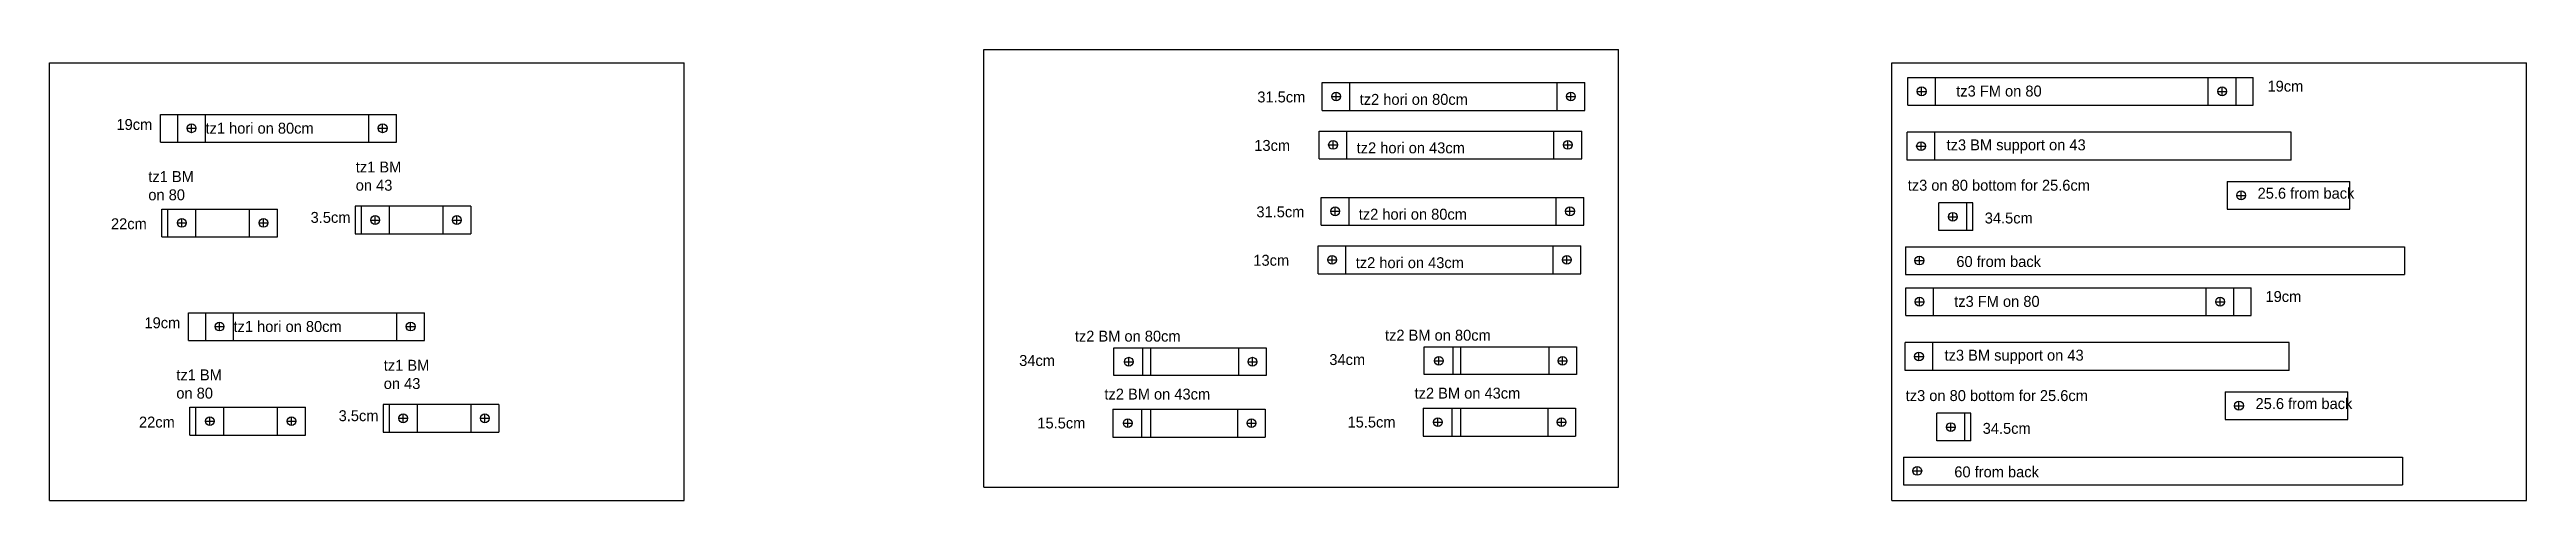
# Model space of a CAD drawing. Header units: millimetres. Extents: x -15418 to 43885, y -27590 to 23052.
# Drawn here: x 31441 to 32573, y 16578 to 16784 of the extents above; entities that cross this region are included whole.
import ezdxf

# ---------------------------------------------------------------- set-up
doc = ezdxf.new("R2010")
doc.units = ezdxf.units.MM
doc.header["$LTSCALE"] = 0.5
doc.layers.get('Defpoints').update_dxf_attribs({"color": 4})
doc.layers.add('Layer1', color=1, linetype='Continuous')

msp = doc.modelspace()

# ---------------------------------------------------------------- texts
at = {"layer": 'Layer1', "char_height": 5, "attachment_point": 1}
for s, width, insert in [('31.5cm', 29.618402, (31992.7499, 16764.3489)), ('tz2 hori on 80cm', 118.068449, (32039.518, 16763.2489)), ('tz3 FM on 80', 154.366553, (32312.0883, 16767.0522)), ('19cm', 29.618402, (32454.3146, 16769.2828)), ('19cm', 29.618402, (31471.4873, 16751.7849)), ('tz1 hori on 80cm', 118.068449, (31512.1515, 16750.0794)), ('13cm', 29.618402, (31991.3645, 16742.2079)), ('tz2 hori on 43cm', 118.068449, (32038.1326, 16741.1079)), ('tz3 BM support on 43', 118.068449, (32307.6748, 16742.4728)), ('tz1 BM on 80', 29.618402, (31486.0432, 16727.985)), ('tz1 BM on 43', 29.618402, (31580.8122, 16732.3583)), ('tz3 on 80 bottom for 25.6cm', 135.616808, (32289.9221, 16724.0179)), ('25.6 from back', 118.068449, (32449.782, 16720.3669)), ('22cm', 29.618402, (31468.9707, 16706.4158)), ('3.5cm', 29.618402, (31560.1962, 16709.3297)), ('31.5cm', 29.618402, (31992.3195, 16711.8796)), ('tz2 hori on 80cm', 118.068449, (32039.0876, 16710.7796)), ('34.5cm', 118.068449, (32325.1048, 16709.0426)), ('13cm', 29.618402, (31990.9341, 16689.7386)), ('tz2 hori on 43cm', 118.068449, (32037.7022, 16688.6386)), ('60 from back', 118.068449, (32312.1417, 16689.1668)), ('tz3 FM on 80', 154.366553, (32311.1512, 16670.9568)), ('19cm', 29.618402, (32453.3775, 16673.1874)), ('19cm', 29.618402, (31484.2838, 16661.188)), ('tz1 hori on 80cm', 118.068449, (31524.9481, 16659.4825)), ('tz2 BM on 80cm', 118.068449, (31909.3686, 16655.0749)), ('tz2 BM on 80cm', 118.068449, (32051.0821, 16655.5066)), ('tz1 BM on 80', 29.618402, (31498.8398, 16637.3881)), ('tz1 BM on 43', 29.618402, (31593.6088, 16641.7614)), ('34cm', 29.618402, (31883.9342, 16643.9534)), ('34cm', 29.618402, (32025.6477, 16644.3851)), ('tz3 BM support on 43', 118.068449, (32306.7378, 16646.3774)), ('tz2 BM on 43cm', 118.068449, (31922.8755, 16628.5981)), ('tz2 BM on 43cm', 118.068449, (32064.589, 16629.0298)), ('tz3 on 80 bottom for 25.6cm', 135.616808, (32288.985, 16627.9224)), ('22cm', 29.618402, (31481.7672, 16615.8189)), ('3.5cm', 29.618402, (31572.9928, 16618.7328)), ('15.5cm', 29.618402, (31892.25, 16615.3883)), ('15.5cm', 29.618402, (32033.9635, 16615.82)), ('25.6 from back', 118.068449, (32448.8449, 16624.2715)), ('34.5cm', 118.068449, (32324.1677, 16612.9472)), ('60 from back', 118.068449, (32311.2046, 16593.0714))]:
    msp.add_mtext_dynamic_manual_height_columns(s, width=width, gutter_width=25, heights=[0], dxfattribs=dict(at, insert=insert))

# ---------------------------------------------------------------- linework, layer by layer
at = {"layer": 'Defpoints'}
for p, q in [((31867.7727, 16783.5174), (32157.7727, 16783.5174)), ((31867.7727, 16583.5174), (31867.7727, 16783.5174)), ((32157.7727, 16583.5174), (32157.7727, 16783.5174)), ((31440.902, 16777.5099), (31730.902, 16777.5099)), ((31440.902, 16577.5099), (31440.902, 16777.5099)), ((31730.902, 16577.5099), (31730.902, 16777.5099)), ((32282.6188, 16777.5099), (32572.6188, 16777.5099)), ((32282.6188, 16577.5099), (32282.6188, 16777.5099)), ((32572.6188, 16577.5099), (32572.6188, 16777.5099)), ((31867.7727, 16583.5174), (32157.7727, 16583.5174)), ((31440.902, 16577.5099), (31730.902, 16577.5099)), ((32282.6188, 16577.5099), (32572.6188, 16577.5099))]:
    msp.add_line(p, q, dxfattribs=at)
at = {"layer": 'Layer1'}
for p, q in [((32022.3734, 16768.431), (32142.3734, 16768.431)), ((32022.3734, 16755.731), (32022.3734, 16768.431)), ((32026.7234, 16762.081), (32030.7234, 16762.081)), ((32028.7234, 16760.081), (32028.7234, 16764.081)), ((32035.0734, 16755.731), (32035.0734, 16768.431)), ((32129.6734, 16755.731), (32129.6734, 16768.431)), ((32134.0234, 16762.081), (32138.0234, 16762.081)), ((32136.0234, 16760.081), (32136.0234, 16764.081)), ((32142.3734, 16755.731), (32142.3734, 16768.431)), ((32289.9221, 16770.7722), (32447.7221, 16770.7722)), ((32289.9221, 16758.0722), (32289.9221, 16770.7722)), ((32294.2721, 16764.4222), (32298.2721, 16764.4222)), ((32296.2721, 16762.4222), (32296.2721, 16766.4222)), ((32302.6221, 16758.0722), (32302.6221, 16770.7722)), ((32427.2221, 16758.0722), (32427.2221, 16770.7722)), ((32431.5721, 16764.4222), (32435.5721, 16764.4222)), ((32433.5721, 16762.4222), (32433.5721, 16766.4222)), ((32439.9221, 16758.0722), (32439.9221, 16770.7722)), ((32447.7221, 16758.0722), (32447.7221, 16770.7722)), ((31491.6515, 16753.8904), (31599.4515, 16753.8904)), ((31491.6515, 16741.1904), (31491.6515, 16753.8904)), ((31499.4515, 16741.1904), (31499.4515, 16753.8904)), ((31505.8015, 16745.5404), (31505.8015, 16749.5404)), ((31512.1515, 16741.1904), (31512.1515, 16753.8904)), ((31586.7515, 16741.1904), (31586.7515, 16753.8904)), ((31593.1015, 16745.5404), (31593.1015, 16749.5404)), ((31599.4515, 16741.1904), (31599.4515, 16753.8904)), ((32022.3734, 16755.731), (32142.3734, 16755.731)), ((32289.9221, 16758.0722), (32447.7221, 16758.0722)), ((31491.6515, 16741.1904), (31599.4515, 16741.1904)), ((31503.8015, 16747.5404), (31507.8015, 16747.5404)), ((31591.1015, 16747.5404), (31595.1015, 16747.5404)), ((32020.988, 16746.29), (32140.988, 16746.29)), ((32020.988, 16733.59), (32020.988, 16746.29)), ((32025.338, 16739.94), (32029.338, 16739.94)), ((32027.338, 16737.94), (32027.338, 16741.94)), ((32033.688, 16733.59), (32033.688, 16746.29)), ((32128.288, 16733.59), (32128.288, 16746.29)), ((32132.638, 16739.94), (32136.638, 16739.94)), ((32134.638, 16737.94), (32134.638, 16741.94)), ((32140.988, 16733.59), (32140.988, 16746.29)), ((32289.6469, 16733.0449), (32289.6469, 16745.7449)), ((32465.1469, 16745.7449), (32289.6469, 16745.7449)), ((32293.9969, 16739.3949), (32297.9969, 16739.3949)), ((32295.9969, 16737.3949), (32295.9969, 16741.3949)), ((32302.3469, 16733.0449), (32302.3469, 16745.7449)), ((32465.1469, 16733.0449), (32465.1469, 16745.7449)), ((32020.988, 16733.59), (32140.988, 16733.59)), ((32465.1469, 16733.0449), (32289.6469, 16733.0449)), ((32021.943, 16715.9617), (32141.943, 16715.9617)), ((32021.943, 16703.2617), (32021.943, 16715.9617)), ((32034.643, 16703.2617), (32034.643, 16715.9617)), ((32129.243, 16703.2617), (32129.243, 16715.9617)), ((32141.943, 16703.2617), (32141.943, 16715.9617)), ((32435.8607, 16723.2505), (32491.9107, 16723.2505)), ((32435.8607, 16723.2505), (32435.8607, 16710.5505)), ((32440.2107, 16716.9005), (32444.2107, 16716.9005)), ((32442.2107, 16714.9005), (32442.2107, 16718.9005)), ((32491.9107, 16710.5505), (32491.9107, 16723.2505)), ((31492.2004, 16710.6521), (31545.0004, 16710.6521)), ((31492.2004, 16697.9521), (31492.2004, 16710.6521)), ((31495.0004, 16697.9521), (31495.0004, 16710.6521)), ((31499.3504, 16704.3021), (31503.3504, 16704.3021)), ((31501.3504, 16702.3021), (31501.3504, 16706.3021)), ((31507.7004, 16697.9521), (31507.7004, 16710.6521)), ((31532.3004, 16697.9521), (31532.3004, 16710.6521)), ((31536.6504, 16704.3021), (31540.6504, 16704.3021)), ((31538.6504, 16702.3021), (31538.6504, 16706.3021)), ((31545.0004, 16697.9521), (31545.0004, 16710.6521)), ((31633.3482, 16711.9891), (31580.5482, 16711.9891)), ((31580.5482, 16711.9891), (31580.5482, 16699.2891)), ((31583.3482, 16711.9891), (31583.3482, 16699.2891)), ((31587.6982, 16705.6391), (31591.6982, 16705.6391)), ((31589.6982, 16703.6391), (31589.6982, 16707.6391)), ((31596.0482, 16711.9891), (31596.0482, 16699.2891)), ((31620.6482, 16711.9891), (31620.6482, 16699.2891)), ((31624.9982, 16705.6391), (31628.9982, 16705.6391)), ((31626.9982, 16703.6391), (31626.9982, 16707.6391)), ((31633.3482, 16711.9891), (31633.3482, 16699.2891)), ((32026.293, 16709.6117), (32030.293, 16709.6117)), ((32028.293, 16707.6117), (32028.293, 16711.6117)), ((32133.593, 16709.6117), (32137.593, 16709.6117)), ((32135.593, 16707.6117), (32135.593, 16711.6117)), ((32319.6698, 16713.476), (32304.1698, 16713.476)), ((32304.1698, 16700.776), (32304.1698, 16713.476)), ((32308.5198, 16707.126), (32312.5198, 16707.126)), ((32310.5198, 16705.126), (32310.5198, 16709.126)), ((32316.8698, 16700.776), (32316.8698, 16713.476)), ((32319.6698, 16700.776), (32319.6698, 16713.476)), ((32435.8607, 16710.5505), (32491.9107, 16710.5505)), ((31492.2004, 16697.9521), (31545.0004, 16697.9521)), ((31580.5482, 16699.2891), (31633.3482, 16699.2891)), ((32020.5576, 16693.8207), (32140.5576, 16693.8207)), ((32020.5576, 16681.1207), (32020.5576, 16693.8207)), ((32021.943, 16703.2617), (32141.943, 16703.2617)), ((32033.2576, 16681.1207), (32033.2576, 16693.8207)), ((32127.8576, 16681.1207), (32127.8576, 16693.8207)), ((32140.5576, 16681.1207), (32140.5576, 16693.8207)), ((32288.8745, 16693.435), (32516.8745, 16693.435)), ((32288.8745, 16693.435), (32288.8745, 16680.735)), ((32319.6698, 16700.776), (32304.1698, 16700.776)), ((32516.8745, 16693.435), (32516.8745, 16680.735)), ((32024.9076, 16687.4707), (32028.9076, 16687.4707)), ((32026.9076, 16685.4707), (32026.9076, 16689.4707)), ((32132.2076, 16687.4707), (32136.2076, 16687.4707)), ((32134.2076, 16685.4707), (32134.2076, 16689.4707)), ((32293.2245, 16687.085), (32297.2245, 16687.085)), ((32295.2245, 16685.085), (32295.2245, 16689.085)), ((32020.5576, 16681.1207), (32140.5576, 16681.1207)), ((32288.8745, 16680.735), (32516.8745, 16680.735)), ((32288.985, 16674.6768), (32446.785, 16674.6768)), ((32288.985, 16661.9768), (32288.985, 16674.6768)), ((32295.335, 16666.3268), (32295.335, 16670.3268)), ((32301.685, 16661.9768), (32301.685, 16674.6768)), ((32426.285, 16661.9768), (32426.285, 16674.6768)), ((32432.635, 16666.3268), (32432.635, 16670.3268)), ((32438.985, 16661.9768), (32438.985, 16674.6768)), ((32446.785, 16661.9768), (32446.785, 16674.6768)), ((31504.4481, 16663.2935), (31612.2481, 16663.2935)), ((31504.4481, 16650.5935), (31504.4481, 16663.2935)), ((31512.2481, 16650.5935), (31512.2481, 16663.2935)), ((31518.5981, 16654.9435), (31518.5981, 16658.9435)), ((31524.9481, 16650.5935), (31524.9481, 16663.2935)), ((31599.5481, 16650.5935), (31599.5481, 16663.2935)), ((31605.8981, 16654.9435), (31605.8981, 16658.9435)), ((31612.2481, 16650.5935), (31612.2481, 16663.2935)), ((32288.985, 16661.9768), (32446.785, 16661.9768)), ((32293.335, 16668.3268), (32297.335, 16668.3268)), ((32430.635, 16668.3268), (32434.635, 16668.3268)), ((31504.4481, 16650.5935), (31612.2481, 16650.5935)), ((31516.5981, 16656.9435), (31520.5981, 16656.9435)), ((31603.8981, 16656.9435), (31607.8981, 16656.9435)), ((32068.966, 16634.9818), (32068.966, 16647.6818)), ((32068.966, 16647.6818), (32138.566, 16647.6818)), ((32082.066, 16647.6818), (32082.066, 16634.9818)), ((32085.6177, 16647.6818), (32085.6177, 16634.9818)), ((32125.866, 16647.6818), (32125.866, 16634.9818)), ((32138.566, 16647.6818), (32138.566, 16634.9818)), ((32288.7099, 16636.9495), (32288.7099, 16649.6495)), ((32464.2099, 16649.6495), (32288.7099, 16649.6495)), ((32301.4099, 16636.9495), (32301.4099, 16649.6495)), ((32464.2099, 16636.9495), (32464.2099, 16649.6495)), ((31927.2525, 16634.5501), (31927.2525, 16647.2501)), ((31927.2525, 16647.2501), (31996.8525, 16647.2501)), ((31932.0025, 16640.9001), (31936.0025, 16640.9001)), ((31934.0025, 16638.9001), (31934.0025, 16642.9001)), ((31940.3525, 16647.2501), (31940.3525, 16634.5501)), ((31943.9042, 16647.2501), (31943.9042, 16634.5501)), ((31984.1525, 16647.2501), (31984.1525, 16634.5501)), ((31988.5025, 16640.9001), (31992.5025, 16640.9001)), ((31990.5025, 16638.9001), (31990.5025, 16642.9001)), ((31996.8525, 16647.2501), (31996.8525, 16634.5501)), ((32073.716, 16641.3318), (32077.716, 16641.3318)), ((32075.716, 16639.3318), (32075.716, 16643.3318)), ((32130.216, 16641.3318), (32134.216, 16641.3318)), ((32132.216, 16639.3318), (32132.216, 16643.3318)), ((32464.2099, 16636.9495), (32288.7099, 16636.9495)), ((32293.0599, 16643.2995), (32297.0599, 16643.2995)), ((32295.0599, 16641.2995), (32295.0599, 16645.2995)), ((31996.8525, 16634.5501), (31927.2525, 16634.5501)), ((32138.566, 16634.9818), (32068.966, 16634.9818)), ((32434.9236, 16627.1551), (32490.9736, 16627.1551)), ((32434.9236, 16627.1551), (32434.9236, 16614.4551)), ((32490.9736, 16614.4551), (32490.9736, 16627.1551)), ((31504.9969, 16620.0552), (31557.7969, 16620.0552)), ((31504.9969, 16607.3552), (31504.9969, 16620.0552)), ((31507.7969, 16607.3552), (31507.7969, 16620.0552)), ((31512.1469, 16613.7052), (31516.1469, 16613.7052)), ((31514.1469, 16611.7052), (31514.1469, 16615.7052)), ((31520.4969, 16607.3552), (31520.4969, 16620.0552)), ((31545.0969, 16607.3552), (31545.0969, 16620.0552)), ((31549.4469, 16613.7052), (31553.4469, 16613.7052)), ((31551.4469, 16611.7052), (31551.4469, 16615.7052)), ((31557.7969, 16607.3552), (31557.7969, 16620.0552)), ((31646.1447, 16621.3922), (31593.3447, 16621.3922)), ((31593.3447, 16621.3922), (31593.3447, 16608.6922)), ((31596.1447, 16621.3922), (31596.1447, 16608.6922)), ((31600.4947, 16615.0422), (31604.4947, 16615.0422)), ((31602.4947, 16613.0422), (31602.4947, 16617.0422)), ((31608.8447, 16621.3922), (31608.8447, 16608.6922)), ((31633.4447, 16621.3922), (31633.4447, 16608.6922)), ((31637.7947, 16615.0422), (31641.7947, 16615.0422)), ((31639.7947, 16613.0422), (31639.7947, 16617.0422)), ((31646.1447, 16621.3922), (31646.1447, 16608.6922)), ((31926.7949, 16619.1858), (31926.7949, 16606.4858)), ((31926.7949, 16619.1858), (31996.3949, 16619.1858)), ((31933.5449, 16610.8358), (31933.5449, 16614.8358)), ((31939.8949, 16619.1858), (31939.8949, 16606.4858)), ((31943.9042, 16619.1858), (31943.9042, 16606.4858)), ((31983.6949, 16619.1858), (31983.6949, 16606.4858)), ((31990.0449, 16610.8358), (31990.0449, 16614.8358)), ((31996.3949, 16619.1858), (31996.3949, 16606.4858)), ((32068.5084, 16619.6175), (32068.5084, 16606.9175)), ((32068.5084, 16619.6175), (32138.1084, 16619.6175)), ((32075.2584, 16611.2675), (32075.2584, 16615.2675)), ((32081.6084, 16619.6175), (32081.6084, 16606.9175)), ((32085.6177, 16619.6175), (32085.6177, 16606.9175)), ((32125.4084, 16619.6175), (32125.4084, 16606.9175)), ((32131.7584, 16611.2675), (32131.7584, 16615.2675)), ((32138.1084, 16619.6175), (32138.1084, 16606.9175)), ((32318.7327, 16617.3806), (32303.2327, 16617.3806)), ((32303.2327, 16604.6806), (32303.2327, 16617.3806)), ((32315.9327, 16604.6806), (32315.9327, 16617.3806)), ((32318.7327, 16604.6806), (32318.7327, 16617.3806)), ((32434.9236, 16614.4551), (32490.9736, 16614.4551)), ((32439.2736, 16620.8051), (32443.2736, 16620.8051)), ((32441.2736, 16618.8051), (32441.2736, 16622.8051)), ((31504.9969, 16607.3552), (31557.7969, 16607.3552)), ((31593.3447, 16608.6922), (31646.1447, 16608.6922)), ((31926.7949, 16606.4858), (31996.3949, 16606.4858)), ((31931.5449, 16612.8358), (31935.5449, 16612.8358)), ((31988.0449, 16612.8358), (31992.0449, 16612.8358)), ((32068.5084, 16606.9175), (32138.1084, 16606.9175)), ((32073.2584, 16613.2675), (32077.2584, 16613.2675)), ((32129.7584, 16613.2675), (32133.7584, 16613.2675)), ((32318.7327, 16604.6806), (32303.2327, 16604.6806)), ((32307.5827, 16611.0306), (32311.5827, 16611.0306)), ((32309.5827, 16609.0306), (32309.5827, 16613.0306)), ((32287.9374, 16597.3396), (32515.9374, 16597.3396)), ((32287.9374, 16597.3396), (32287.9374, 16584.6396)), ((32292.2874, 16590.9896), (32296.2874, 16590.9896)), ((32294.2874, 16588.9896), (32294.2874, 16592.9896)), ((32515.9374, 16597.3396), (32515.9374, 16584.6396)), ((32287.9374, 16584.6396), (32515.9374, 16584.6396))]:
    msp.add_line(p, q, dxfattribs=at)
for centre in [(32028.7234, 16762.081), (32136.0234, 16762.081), (32296.2721, 16764.4222), (32433.5721, 16764.4222), (31505.8015, 16747.5404), (31593.1015, 16747.5404), (32027.338, 16739.94), (32134.638, 16739.94), (32295.9969, 16739.3949), (32442.2107, 16716.9005), (31501.3504, 16704.3021), (31538.6504, 16704.3021), (31589.6982, 16705.6391), (31626.9982, 16705.6391), (32028.293, 16709.6117), (32135.593, 16709.6117), (32310.5198, 16707.126), (32026.9076, 16687.4707), (32134.2076, 16687.4707), (32295.2245, 16687.085), (32295.335, 16668.3268), (32432.635, 16668.3268), (31518.5981, 16656.9435), (31605.8981, 16656.9435), (31934.0025, 16640.9001), (31990.5025, 16640.9001), (32075.716, 16641.3318), (32132.216, 16641.3318), (32295.0599, 16643.2995), (31514.1469, 16613.7052), (31551.4469, 16613.7052), (31602.4947, 16615.0422), (31639.7947, 16615.0422), (31933.5449, 16612.8358), (31990.0449, 16612.8358), (32075.2584, 16613.2675), (32131.7584, 16613.2675), (32441.2736, 16620.8051), (32309.5827, 16611.0306), (32294.2874, 16590.9896)]:
    msp.add_circle(centre, 2, dxfattribs=at)

msp.set_redraw_order([(e.dxf.handle, doc.entitydb.next_handle()) for e in msp.query("TEXT MTEXT ATTDEF DIMENSION ARC_DIMENSION")])  # texts and dimensions are drawn at this point

doc.saveas('drawing.dxf')
